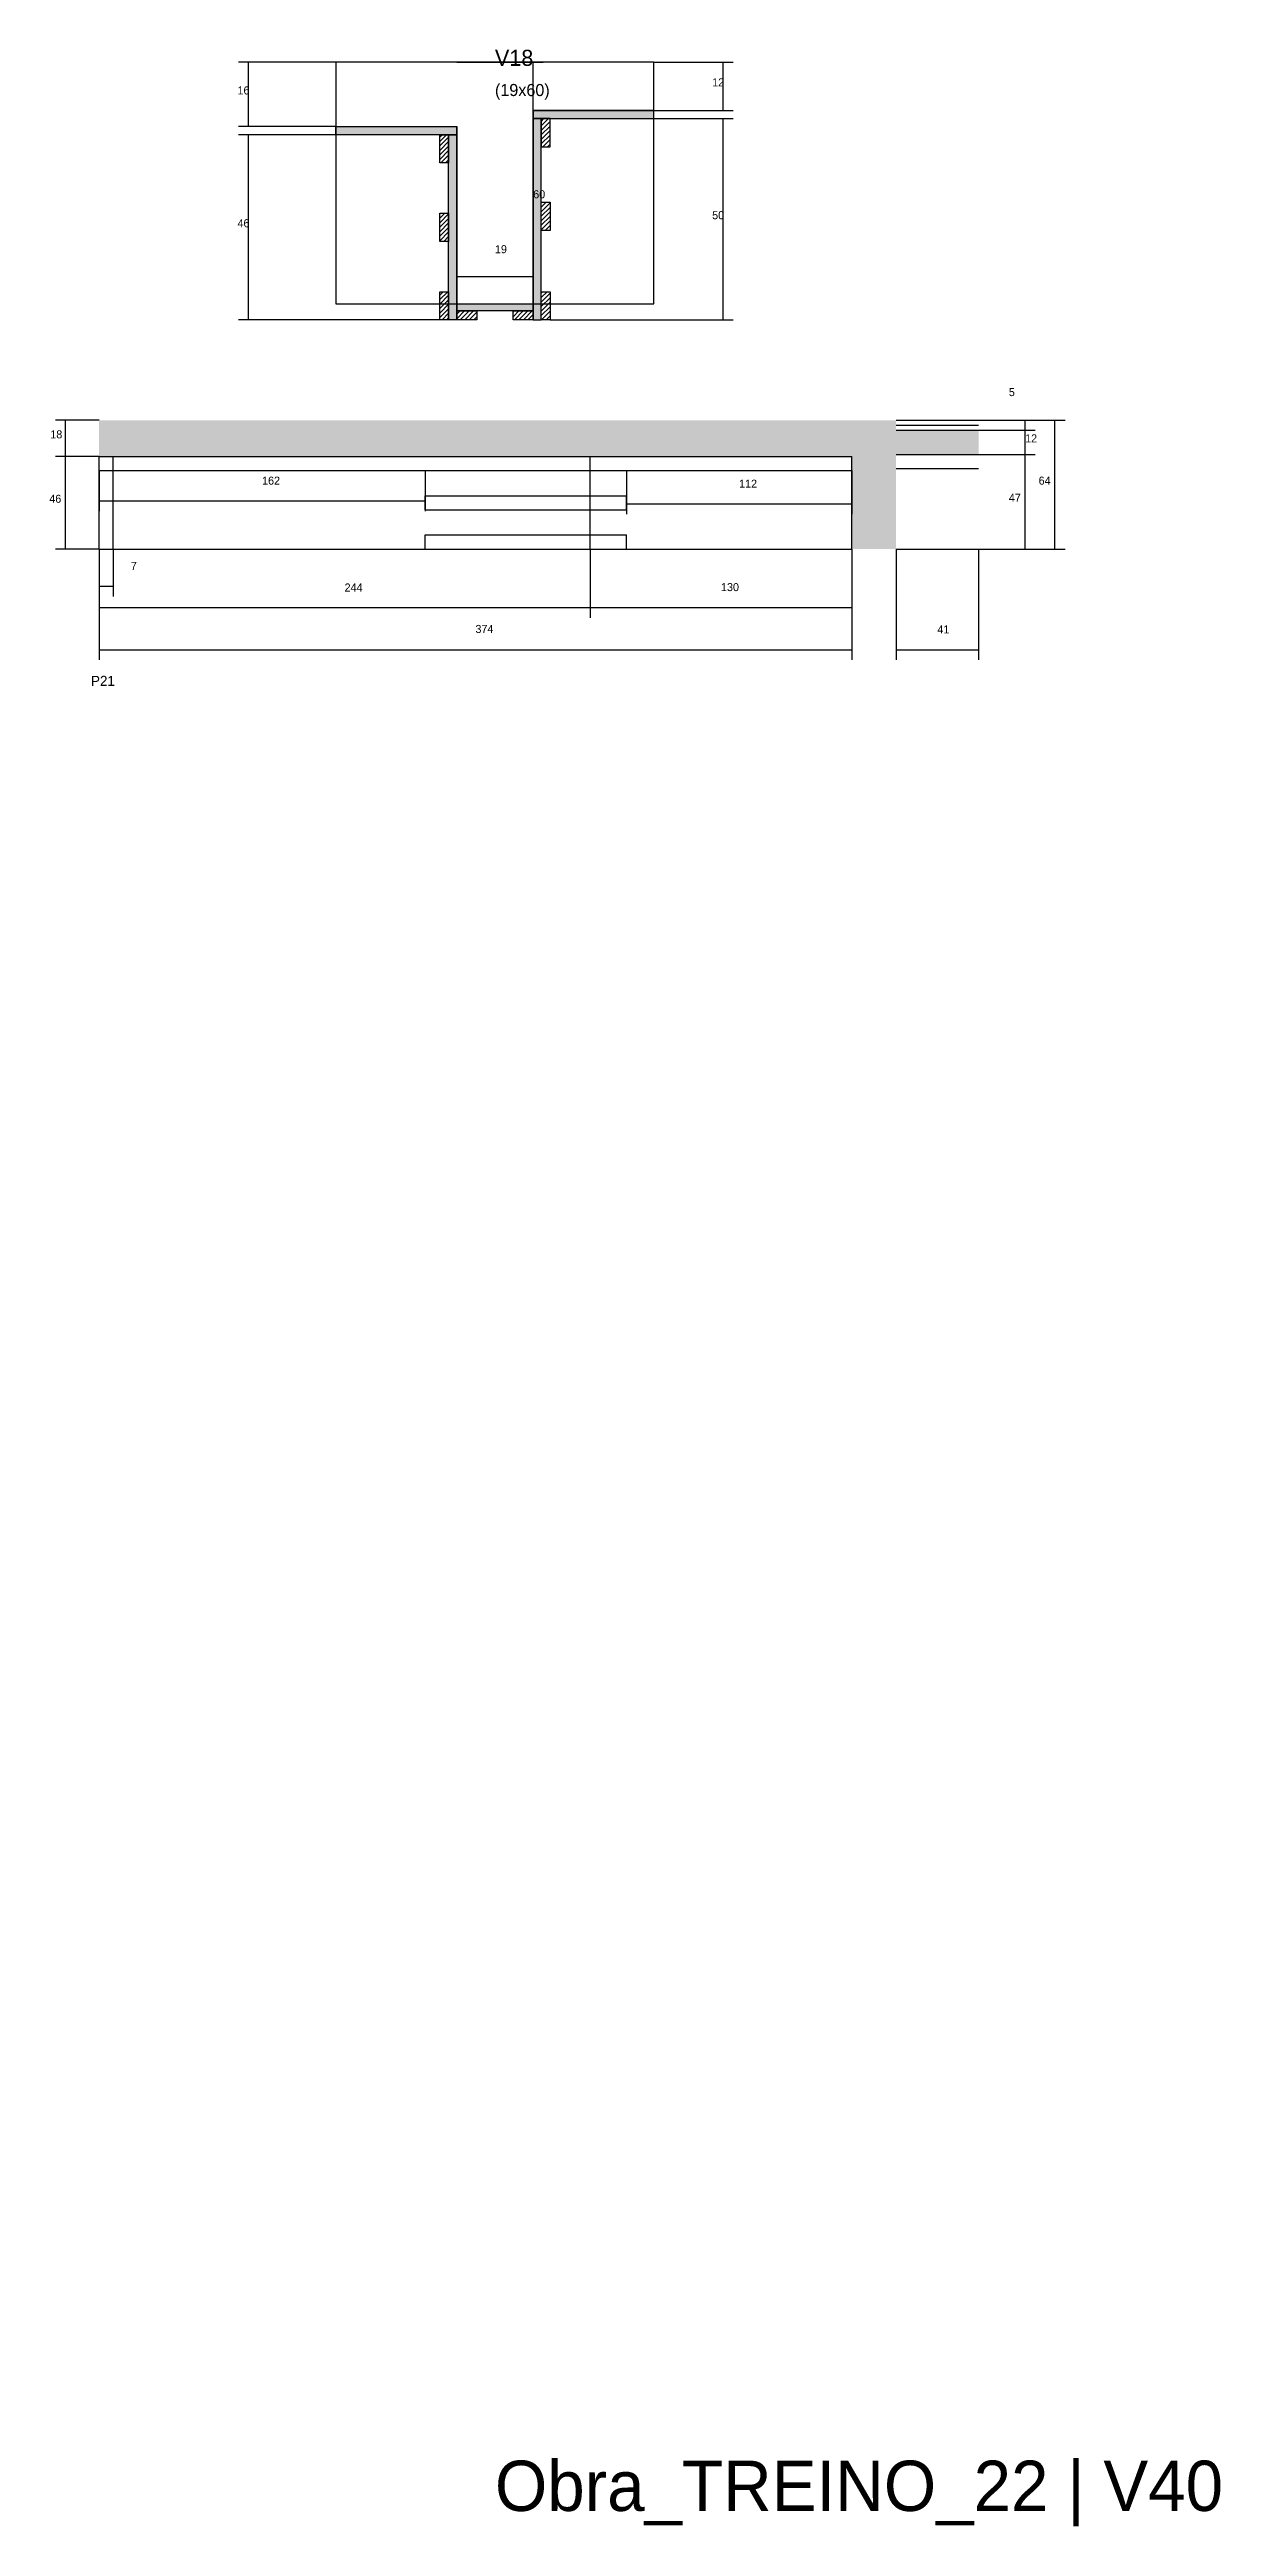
# Model space of a CAD drawing. Header units: metres. Extents: x -2848 to 21926, y -45195 to 1016.
# Drawn here: x 10979 to 11560, y -32018 to -30787 of the extents above; entities that cross this region are included whole.
import ezdxf

# ---------------------------------------------------------------- set-up
doc = ezdxf.new("R2010")
doc.units = ezdxf.units.M
for name, color, linetype in [('CONCRETO', 251, 'Continuous'), ('COTA', 4, 'Continuous'), ('Cota Seção (2x)', 4, 'Continuous'), ('Hachura', 253, 'Continuous'), ('LABEL_ID', 3, 'Continuous'), ('Madeira', 126, 'Continuous'), ('NOMENCLATURA', 7, 'Continuous'), ('Painéis', 200, 'Continuous'), ('SARR_2.2x7', 40, 'Continuous'), ('SARR_EDITAR', 141, 'Continuous'), ('Texto Seção', 7, 'Continuous')]:
    doc.layers.add(name, color=color, linetype=linetype)

msp = doc.modelspace()

# ---------------------------------------------------------------- texts
at = {"layer": 'COTA'}
for s, p in [('16', (11072.1, -30809.2)), ('12', (11307.9, -30805.2)), ('50', (11307.9, -30871.2)), ('46', (11072.1, -30875.2)), ('5', (11455.3, -30959.1)), ('18', (10979.1, -30980.1)), ('12', (11463.4, -30982.1)), ('162', (11084.3, -31003.1)), ('112', (11321.3, -31004.6)), ('64', (11470.1, -31003.1)), ('46', (10978.6, -31012.1)), ('47', (11455.3, -31011.6)), ('7', (11019.1, -31045.5)), ('244', (11125.3, -31056.2)), ('130', (11312.3, -31056)), ('374', (11190.3, -31076.8)), ('41', (11419.8, -31077))]:
    msp.add_text(s, height=4, dxfattribs=at).set_placement(p)
at = {"layer": 'Cota Seção (2x)'}
for s, p in [('60', (11219, -30860.8)), ('19', (11200, -30888.1))]:
    msp.add_text(s, height=4, dxfattribs=at).set_placement(p)
at = {"layer": 'LABEL_ID'}
msp.add_text('Obra_TREINO_22 | V40', height=25, dxfattribs=at).set_placement((11200, -32010))
at = {"layer": 'NOMENCLATURA'}
msp.add_text('P21', height=5, dxfattribs=at).set_placement((10999.3, -31103.1))
at = {"layer": 'Texto Seção'}
for s, height, p in [('V18', 8, (11200, -30795)), ('(19x60)', 6, (11200, -30810))]:
    msp.add_text(s, height=height, dxfattribs=at).set_placement(p)

# ---------------------------------------------------------------- hatches: boundary and pattern name
at = {"layer": 'COTA'}
h = msp.add_hatch(dxfattribs=at)
h.set_pattern_fill('AR-CONC', scale=0.03)
h.paths.add_polyline_path([(11440.3, -30988.1), (11440.3, -30976.1), (11399.3, -30976.1), (11399.3, -30971.1), (11003.3, -30971.1), (11003.3, -30989.1), (11377.3, -30989.1), (11377.3, -31035.1), (11399.3, -31035.1), (11399.3, -30988.1)])
at = {"layer": 'Hachura'}
h = msp.add_hatch(color=8, dxfattribs=at)
h.dxf.hatch_style = 1
h.paths.add_polyline_path([(11279, -30821.2), (11279, -30817.2), (11279, -30817.2), (11219, -30817.2), (11219, -30817.2), (11219, -30821.2), (11219, -30821.2), (11279, -30821.2)])
h = msp.add_hatch(color=8, dxfattribs=at)
h.dxf.hatch_style = 1
h.paths.add_polyline_path([(11121, -30829.2), (11121, -30825.2), (11121, -30825.2), (11181, -30825.2), (11181, -30825.2), (11181, -30829.2), (11181, -30829.2), (11121, -30829.2)])
h = msp.add_hatch(dxfattribs=at)
h.set_pattern_fill('ANSI31', scale=0.5)
h.paths.add_polyline_path([(11177, -30843.2), (11172.6, -30843.2), (11172.6, -30843.2), (11172.6, -30829.2), (11172.6, -30829.2), (11177, -30829.2), (11177, -30829.2), (11177, -30843.2)])
h = msp.add_hatch(color=8, dxfattribs=at)
h.dxf.hatch_style = 1
h.paths.add_polyline_path([(11177, -30829.2), (11181, -30829.2), (11181, -30829.2), (11181, -30921.2), (11181, -30921.2), (11177, -30921.2), (11177, -30921.2), (11177, -30829.2)])
h = msp.add_hatch(color=8, dxfattribs=at)
h.dxf.hatch_style = 1
h.paths.add_polyline_path([(11223, -30821.2), (11219, -30821.2), (11219, -30821.2), (11219, -30921.2), (11219, -30921.2), (11223, -30921.2), (11223, -30921.2), (11223, -30821.2)])
h = msp.add_hatch(dxfattribs=at)
h.set_pattern_fill('ANSI31', scale=0.5)
h.paths.add_polyline_path([(11227.4, -30821.2), (11223, -30821.2), (11223, -30821.2), (11223, -30835.2), (11223, -30835.2), (11227.4, -30835.2), (11227.4, -30835.2), (11227.4, -30821.2)])
h = msp.add_hatch(dxfattribs=at)
h.set_pattern_fill('ANSI31', scale=0.5)
h.paths.add_polyline_path([(11177, -30882.2), (11172.6, -30882.2), (11172.6, -30882.2), (11172.6, -30868.2), (11172.6, -30868.2), (11177, -30868.2), (11177, -30868.2), (11177, -30882.2)])
h = msp.add_hatch(dxfattribs=at)
h.set_pattern_fill('ANSI31', scale=0.5)
h.paths.add_polyline_path([(11227.4, -30876.8), (11223, -30876.8), (11223, -30876.8), (11223, -30862.8), (11223, -30862.8), (11227.4, -30862.8), (11227.4, -30862.8), (11227.4, -30876.8)])
h = msp.add_hatch(dxfattribs=at)
h.set_pattern_fill('ANSI31', scale=0.5)
h.paths.add_polyline_path([(11177, -30921.2), (11172.6, -30921.2), (11172.6, -30921.2), (11172.6, -30907.2), (11172.6, -30907.2), (11177, -30907.2), (11177, -30907.2), (11177, -30921.2)])
h = msp.add_hatch(color=8, dxfattribs=at)
h.dxf.hatch_style = 1
h.paths.add_polyline_path([(11181, -30916.8), (11181, -30913.2), (11181, -30913.2), (11219, -30913.2), (11219, -30913.2), (11219, -30916.8), (11219, -30916.8), (11181, -30916.8)])
h = msp.add_hatch(dxfattribs=at)
h.set_pattern_fill('ANSI31', scale=0.5)
h.paths.add_polyline_path([(11181, -30921.2), (11181, -30916.8), (11181, -30916.8), (11191, -30916.8), (11191, -30916.8), (11191, -30921.2), (11191, -30921.2), (11181, -30921.2)])
h = msp.add_hatch(dxfattribs=at)
h.set_pattern_fill('ANSI31', scale=0.5)
h.paths.add_polyline_path([(11209, -30921.2), (11209, -30916.8), (11209, -30916.8), (11219, -30916.8), (11219, -30916.8), (11219, -30921.2), (11219, -30921.2), (11209, -30921.2)])
h = msp.add_hatch(dxfattribs=at)
h.set_pattern_fill('ANSI31', scale=0.5)
h.paths.add_polyline_path([(11227.4, -30921.2), (11223, -30921.2), (11223, -30921.2), (11223, -30907.2), (11223, -30907.2), (11227.4, -30907.2), (11227.4, -30907.2), (11227.4, -30921.2)])

# ---------------------------------------------------------------- linework, layer by layer
at = {"layer": 'CONCRETO'}
for points in [[(11279, -30817.2), (11279, -30793.2), (11121, -30793.2), (11121, -30825.2), (11181, -30825.2), (11181, -30913.2), (11219, -30913.2), (11219, -30827.2), (11219, -30817.2)], [(11121, -30913.2), (11279, -30913.2), (11279, -30793.2), (11121, -30793.2)]]:
    msp.add_lwpolyline(points, close=True, dxfattribs=at)
at = {"layer": 'COTA'}
for p, q in [((11121, -30793.2), (11072.6, -30793.2)), ((11077.6, -30825.2), (11077.6, -30793.2)), ((11279, -30793.2), (11318.4, -30793.2)), ((11313.4, -30817.2), (11313.4, -30793.2)), ((11279, -30817.2), (11318.4, -30817.2)), ((11121, -30825.2), (11072.6, -30825.2)), ((11121, -30829.2), (11072.6, -30829.2)), ((11077.6, -30921.2), (11077.6, -30829.2)), ((11237, -30821.2), (11318.4, -30821.2)), ((11313.4, -30921.2), (11313.4, -30821.2)), ((11172.6, -30921.2), (11072.6, -30921.2)), ((11227.4, -30921.2), (11318.4, -30921.2)), ((11003.3, -30971.1), (10981.7, -30971.1)), ((10986.7, -30989.1), (10986.7, -30971.1)), ((11440.3, -30971.1), (11483.2, -30971.1)), ((11440.3, -30971.1), (11468.4, -30971.1)), ((11440.3, -30976.1), (11468.4, -30976.1)), ((11440.3, -30976.1), (11468.4, -30976.1)), ((11463.4, -30976.1), (11463.4, -30971.1)), ((11463.4, -30988.1), (11463.4, -30976.1)), ((11478.2, -31035.1), (11478.2, -30971.1)), ((11003.3, -30989.1), (10981.7, -30989.1)), ((11003.3, -30989.1), (10981.7, -30989.1)), ((10986.7, -31035.1), (10986.7, -30989.1)), ((11440.3, -30988.1), (11468.4, -30988.1)), ((11440.3, -30988.1), (11468.4, -30988.1)), ((11463.4, -31035.1), (11463.4, -30988.1)), ((11003.3, -30996.1), (11003.3, -31016.2)), ((11165.3, -30996.1), (11165.3, -31016.2)), ((11265.3, -30996.1), (11265.3, -31017.7)), ((11377.3, -30996.1), (11377.3, -31017.7)), ((11003.3, -31011.2), (11165.3, -31011.2)), ((11265.3, -31012.7), (11377.3, -31012.7)), ((11003.3, -31035.1), (10981.7, -31035.1)), ((11003.3, -31035.1), (11003.3, -31069.2)), ((11003.3, -31035.1), (11003.3, -31090.1)), ((11003.3, -31035.1), (11003.3, -31058.6)), ((11010.3, -31035.1), (11010.3, -31058.6)), ((11247.3, -31035.1), (11247.3, -31069.2)), ((11247.3, -31035.1), (11247.3, -31069.2)), ((11377.3, -31035.1), (11377.3, -31069.2)), ((11377.3, -31035.1), (11377.3, -31090.1)), ((11399.3, -31035.1), (11399.3, -31090.1)), ((11440.3, -31035.1), (11440.3, -31090.1)), ((11440.3, -31035.1), (11468.4, -31035.1)), ((11440.3, -31035.1), (11483.2, -31035.1)), ((11003.3, -31053.6), (11010.3, -31053.6)), ((11003.3, -31064.2), (11247.3, -31064.2)), ((11247.3, -31064.2), (11377.3, -31064.2)), ((11003.3, -31085.1), (11377.3, -31085.1)), ((11399.3, -31085.1), (11440.3, -31085.1))]:
    msp.add_line(p, q, dxfattribs=at)
at = {"layer": 'Cota Seção (2x)'}
for p, q in [((11181, -30793.2), (11224, -30793.2)), ((11219, -30913.2), (11219, -30793.2)), ((11181, -30913.2), (11181, -30894.6)), ((11181, -30899.6), (11219, -30899.6)), ((11219, -30913.2), (11219, -30894.6)), ((11181, -30913.2), (11224, -30913.2))]:
    msp.add_line(p, q, dxfattribs=at)
at = {"layer": 'Madeira'}
for points in [[(11177, -30843.2), (11172.6, -30843.2), (11172.6, -30829.2), (11177, -30829.2)], [(11227.4, -30821.2), (11223, -30821.2), (11223, -30835.2), (11227.4, -30835.2)], [(11177, -30882.2), (11172.6, -30882.2), (11172.6, -30868.2), (11177, -30868.2)], [(11227.4, -30876.8), (11223, -30876.8), (11223, -30862.8), (11227.4, -30862.8)], [(11177, -30921.2), (11172.6, -30921.2), (11172.6, -30907.2), (11177, -30907.2)], [(11181, -30921.2), (11181, -30916.8), (11191, -30916.8), (11191, -30921.2)], [(11209, -30921.2), (11209, -30916.8), (11219, -30916.8), (11219, -30921.2)], [(11227.4, -30921.2), (11223, -30921.2), (11223, -30907.2), (11227.4, -30907.2)]]:
    msp.add_lwpolyline(points, close=True, dxfattribs=at)
at = {"layer": 'Painéis'}
for p, q in [((11219, -30817.2), (11279, -30817.2)), ((11219, -30821.2), (11219, -30817.2)), ((11279, -30821.2), (11279, -30817.2)), ((11121, -30825.2), (11181, -30825.2)), ((11121, -30829.2), (11121, -30825.2)), ((11181, -30829.2), (11181, -30825.2)), ((11181, -30921.2), (11181, -30829.2)), ((11219, -30921.2), (11219, -30821.2)), ((11181, -30913.2), (11219, -30913.2)), ((11181, -30916.8), (11181, -30913.2)), ((11219, -30916.8), (11219, -30913.2)), ((11399.3, -30971.1), (11440.3, -30971.1)), ((11399.3, -30976.1), (11440.3, -30976.1)), ((11003.3, -30989.1), (11377.3, -30989.1)), ((11003.3, -31035.1), (11003.3, -30989.1)), ((11247.3, -31035.1), (11247.3, -30989.1)), ((11377.3, -31035.1), (11377.3, -30989.1)), ((11399.3, -30988.1), (11440.3, -30988.1)), ((11003.3, -31035.1), (11377.3, -31035.1)), ((11399.3, -31035.1), (11440.3, -31035.1))]:
    msp.add_line(p, q, dxfattribs=at)
for points in [[(11279, -30821.2), (11279, -30817.2), (11219, -30817.2), (11219, -30821.2)], [(11121, -30829.2), (11121, -30825.2), (11181, -30825.2), (11181, -30829.2)], [(11177, -30829.2), (11181, -30829.2), (11181, -30921.2), (11177, -30921.2)], [(11223, -30821.2), (11219, -30821.2), (11219, -30921.2), (11223, -30921.2)], [(11181, -30916.8), (11181, -30913.2), (11219, -30913.2), (11219, -30916.8)]]:
    msp.add_lwpolyline(points, close=True, dxfattribs=at)
at = {"layer": 'SARR_2.2x7'}
for p, q in [((11010.3, -31035.1), (11010.3, -30989.1)), ((11003.3, -30996.1), (11247.3, -30996.1)), ((11247.3, -30996.1), (11377.3, -30996.1)), ((11399.3, -30995.1), (11440.3, -30995.1)), ((11165.3, -31008.6), (11265.3, -31008.6)), ((11165.3, -31015.6), (11165.3, -31008.6)), ((11165.3, -31015.6), (11265.3, -31015.6)), ((11265.3, -31015.6), (11265.3, -31008.6)), ((11165.3, -31028.1), (11265.3, -31028.1)), ((11165.3, -31035.1), (11165.3, -31028.1)), ((11265.3, -31035.1), (11265.3, -31028.1))]:
    msp.add_line(p, q, dxfattribs=at)
at = {"layer": 'SARR_EDITAR'}
msp.add_line((11399.3, -30973.6), (11440.3, -30973.6), dxfattribs=at)

msp.set_redraw_order([(e.dxf.handle, doc.entitydb.next_handle()) for e in msp.query("TEXT MTEXT ATTDEF DIMENSION ARC_DIMENSION")])  # texts and dimensions are drawn at this point

doc.saveas('drawing.dxf')
